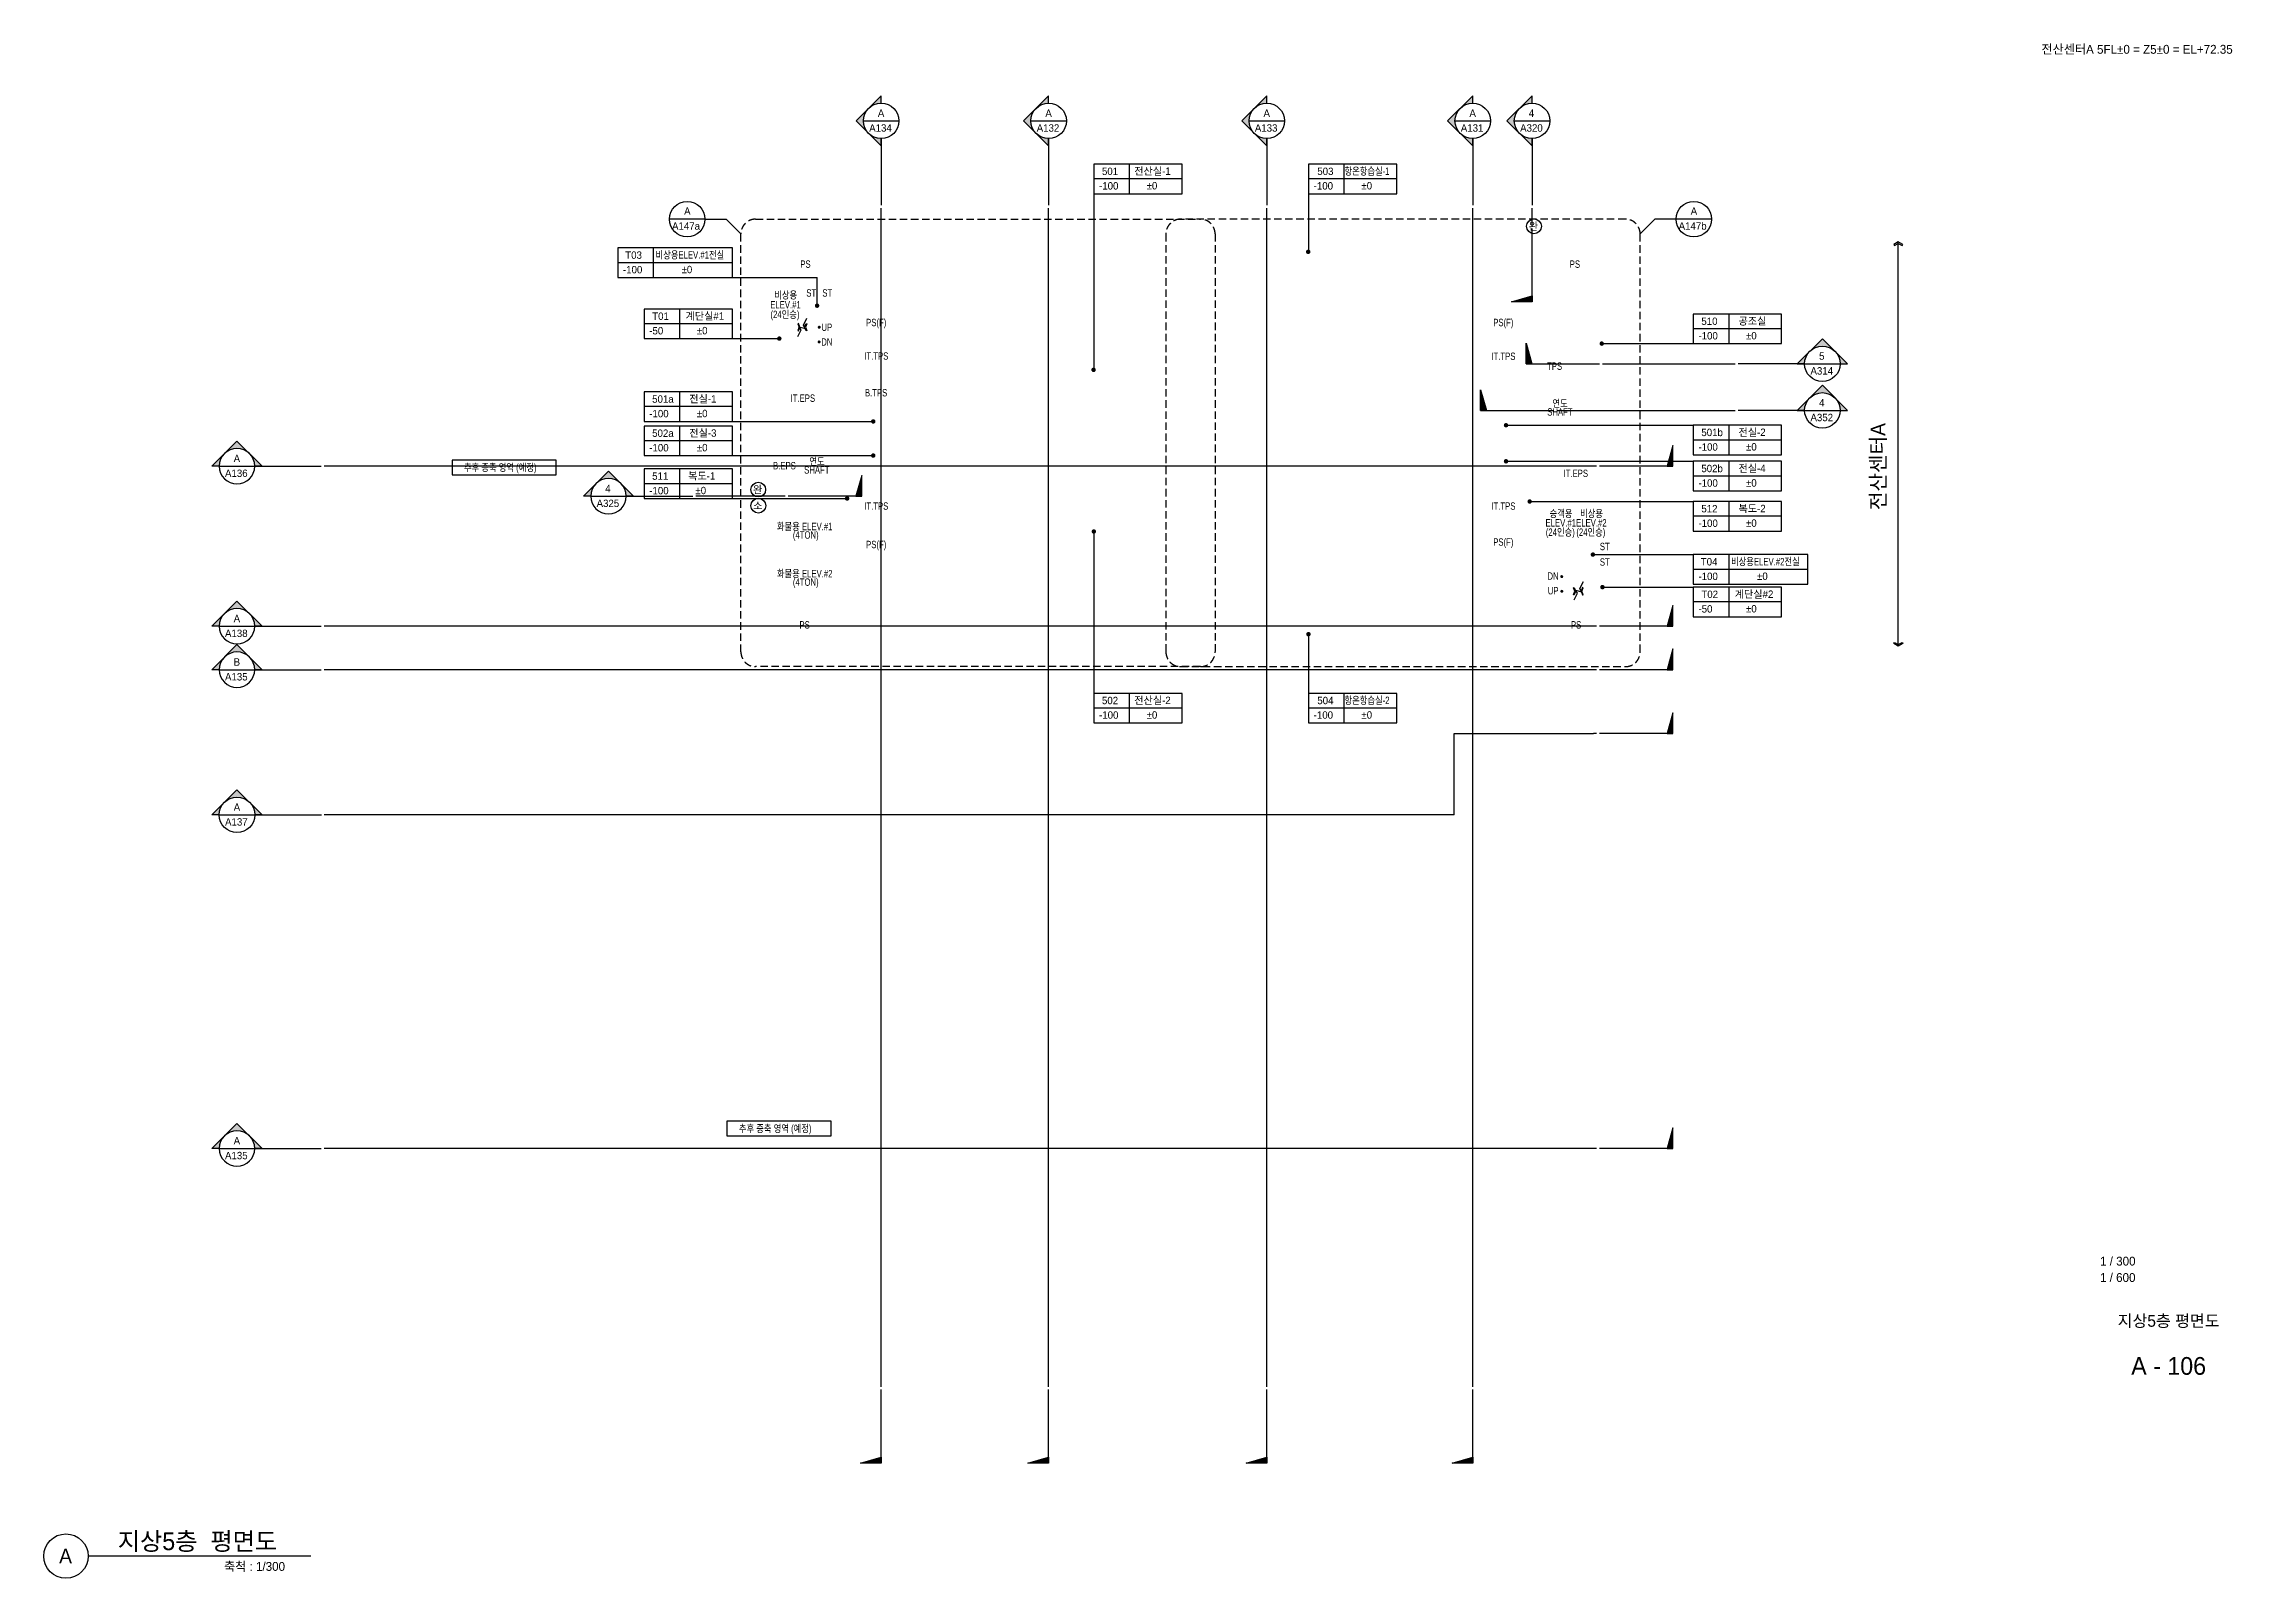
# Model space of a CAD drawing. Header units: millimetres. Extents: x 18458 to 242505, y -521583 to 1237915.
# Drawn here: x 18458 to 240406, y 547617 to 703315 of the extents above; entities that cross this region are included whole.
import ezdxf
from ezdxf.enums import TextEntityAlignment as Align

# ---------------------------------------------------------------- set-up
doc = ezdxf.new("R2010")
doc.units = ezdxf.units.MM
doc.header["$LTSCALE"] = 300
doc.header["$MEASUREMENT"] = 0
doc.linetypes.add('HIDDEN', pattern=[0.375, 0.25, -0.125])
for name, color, linetype in [('A-DIM', 7, 'Continuous'), ('A-ELE-5', 5, 'Continuous'), ('A-ELE-9', 9, 'Continuous'), ('A-SYM', 7, 'Continuous'), ('A-SYM-1', 7, 'Continuous'), ('A-SYM-BUB', 3, 'Continuous'), ('A-SYM-LEAD', 4, 'Continuous'), ('A-TEXT-NAME', 7, 'Continuous'), ('A-TEXT-NOTE', 7, 'Continuous'), ('S-TEXT-NOTE', 7, 'Continuous'), ('XREF', 7, 'Continuous'), ('계단-라인', 7, 'Continuous'), ('실명', 7, 'Continuous'), ('실명-LEAD', 7, 'Continuous'), ('절단선', 7, 'Continuous')]:
    doc.layers.add(name, color=color, linetype=linetype)
doc.styles.add('Gtx', font='Dotum.ttf')

msp = doc.modelspace()

# ---------------------------------------------------------------- texts
at = {"layer": 'A-SYM', "color": 3, "style": 'Gtx'}
msp.add_text('A', height=1500, dxfattribs=at).set_placement((20012.7, 549117.9))
at = {"layer": 'A-SYM', "color": 2, "style": 'Gtx'}
msp.add_text('지상5층  평면도', height=1800, dxfattribs=at).set_placement((25957.8, 550466.8))
at = {"layer": 'A-SYM', "style": 'Gtx'}
msp.add_text('축척 : 1/300', height=900, dxfattribs=at).set_placement((36740.5, 548366.8))
at = {"layer": 'A-SYM-1', "color": 3, "style": 'Gtx'}
for s, p in [('A320', (168188.1, 694394.8)), ('4', (169064.7, 695897.9)), ('A', (83399.3, 685963.3)), ('A', (185484.4, 685963.3)), ('A147a', (82176.7, 684443.4)), ('A147b', (184261.8, 684443.4)), ('A314', (197631.9, 669750.2)), ('5', (198508.5, 671253.3)), ('4', (198508.5, 666520.9)), ('A352', (197631.9, 665017.8)), ('A325', (74524.5, 656309.5, 0)), ('4', (75401.2, 657812.6, 0))]:
    msp.add_text(s, height=750, dxfattribs=at).set_placement(p)
at = {"layer": 'A-TEXT-NAME', "linetype": 'Continuous', "style": 'Gtx', "width": 0.8}
for s, p in [('PS', (95183.9, 680580)), ('PS', (173219.5, 680580)), ('PS(F)', (101857, 674656)), ('PS(F)', (165457, 674656)), ('IT.TPS', (101669.7, 671257.1)), ('IT.TPS', (165269.7, 671230)), ('TPS', (170919.9, 670228.1)), ('B.TPS', (101736.9, 667532.1)), ('IT.EPS', (94200.6, 666980)), ('B.EPS', (92417.8, 660130)), ('IT.EPS', (172585.9, 659350.3)), ('IT.TPS', (101669.7, 656032.1)), ('IT.TPS', (165269.7, 656032.1)), ('PS(F)', (101857, 652131)), ('PS(F)', (165457, 652381)), ('PS', (95099.9, 643979.6)), ('PS', (173339.2, 643979.6))]:
    msp.add_text(s, height=750, dxfattribs=at).set_placement(p)
at = {"layer": 'A-TEXT-NAME', "style": 'Gtx', "width": 0.8}
for s, p in [('ELEV.#1', (92133, 676457.5)), ('비상용', (92542.9, 677440.9)), ('ST', (95794.3, 677655)), ('ST', (97419.3, 677655)), ('(24인승)', (92161.1, 675479.7)), ('UP', (97327.1, 674176.2)), ('DN', (97306.6, 672680.1)), ('SHAFT', (170934.4, 665584.4)), ('연도', (171469.2, 666444.4)), ('연도', (96107.2, 660560.5)), ('추후 증축 영역 (예정)', (61076.1, 659950.7)), ('SHAFT', (95572.5, 659700.5)), ('화물용 ELEV.#1', (92811.7, 653958.2)), ('ELEV.#1', (170760.1, 654328)), ('승객용', (171170, 655271.4)), ('ELEV.#2', (173858.6, 654328)), ('비상용', (174268.5, 655271.4)), ('(4TON)', (94429.9, 653098.2)), ('(24인승)', (170788.2, 653382.5)), ('(24인승)', (173886.7, 653382.5)), ('ST', (176269.3, 651930)), ('ST', (176269.3, 650355)), ('화물용 ELEV.#2', (92811.7, 649176.2)), ('(4TON)', (94429.9, 648316.2)), ('DN', (170954.7, 648930.8)), ('UP', (170991.1, 647443.3)), ('추후 증축 영역 (예정)', (88957.2, 592871.2))]:
    msp.add_text(s, height=750, dxfattribs=at).set_placement(p)
at = {"layer": 'S-TEXT-NOTE', "color": 4, "style": 'Gtx'}
msp.add_text('    전산센터A 5FL%%P0 = Z5%%P0 = EL+72.35', height=900, dxfattribs=at).set_placement((219755, 702300))
at = {"layer": '실명', "color": 3, "style": 'Gtx'}
for s, p in [('501', (125777.2, 689997)), ('전산실-1', (129052.9, 690012.2)), ('503', (147617.4, 689997)), ('-100', (125482.8, 688521.1)), ('%%P0', (130306.1, 688533.2)), ('-100', (147248, 688521.1)), ('%%P0', (152090.1, 688533.2)), ('T03', (77431.8, 681496.5)), ('-100', (77198.3, 680020.6)), ('%%P0', (83141, 680032.7)), ('T01', (80160.4, 675297.7)), ('계단실#1', (83546.2, 675312.9)), ('510', (186566.3, 674785.1)), ('공조실', (190331.9, 674800.3)), ('-50', (79866, 673821.8)), ('%%P0', (84689.3, 673833.9)), ('-100', (186271.8, 673309.3)), ('%%P0', (191095.2, 673321.3)), ('-100', (79866, 665413.8)), ('501a', (80160.4, 666889.7)), ('전실-1', (83926.1, 666904.9)), ('%%P0', (84689.3, 665425.9)), ('502a', (80160.4, 663425.9)), ('전실-3', (83926.1, 663441.1)), ('501b', (186566.3, 663503.7)), ('전실-2', (190331.9, 663518.9)), ('-100', (79866, 661950.1)), ('%%P0', (84689.3, 661962.1)), ('-100', (186271.8, 662027.9)), ('%%P0', (191095.2, 662039.9)), ('511', (80160.4, 659073.8)), ('복도-1', (83807.8, 659089)), ('502b', (186566.3, 659844)), ('전실-4', (190331.9, 659859.2)), ('-100', (79866, 657597.9)), ('%%P0', (84547.8, 657610)), ('-100', (186271.8, 658368.2)), ('%%P0', (191095.2, 658380.2)), ('-100', (186271.8, 654290.8)), ('512', (186566.3, 655766.6)), ('복도-2', (190331.9, 655781.8)), ('%%P0', (191095.2, 654302.8)), ('T04', (186505.3, 650377.8)), ('-100', (186271.8, 648902)), ('%%P0', (192214.6, 648914)), ('-50', (186271.8, 645600.4)), ('T02', (186566.3, 647076.2)), ('계단실#2', (189952, 647091.4)), ('%%P0', (191095.2, 645612.4)), ('502', (125777.2, 636302)), ('전산실-2', (129052.9, 636317.2)), ('504', (147617.4, 636302)), ('-100', (125482.8, 634826.1)), ('%%P0', (130306.1, 634838.2)), ('-100', (147248, 634826.1)), ('%%P0', (152090.1, 634838.2))]:
    msp.add_text(s, height=750, dxfattribs=at).set_placement(p)
at = {"layer": '실명', "color": 3, "style": 'Gtx', "width": 0.8}
for s, p in [('항온항습실-1', (150377, 690012.2)), ('비상용ELEV.#1전실', (80503.5, 681511.7)), ('비상용ELEV.#2전실', (189577, 650393)), ('항온항습실-2', (150377, 636317.2))]:
    msp.add_text(s, height=750, dxfattribs=at).set_placement(p)

# ---------------------------------------------------------------- blocks, each defined once
blk = doc.blocks.new('실명')
at = {"layer": 'A-TEXT-NOTE', "color": 7, "style": 'Gtx'}
for tag, p in [('001', (-18.33, 8.75)), ('002', (-18.35, 3.25))]:
    blk.add_attdef(tag, p, '', height=3, dxfattribs=at)
at = {"layer": 'A-TEXT-NOTE', "style": 'Gtx'}
blk.add_attdef('003', text='', height=4, dxfattribs=at).set_placement((4.86, -9.5), align=Align.MIDDLE)
at = {"layer": 'A-TEXT-NOTE', "color": 7, "style": 'Gtx'}
blk.add_attdef('004', text='', height=6, dxfattribs=at).set_placement((4.86, -23.5), align=Align.MIDDLE_CENTER)
blk = doc.blocks.new('A$C0d36eac7')
at = {"layer": 'A-DIM', "color": 1}
blk.add_line((-52600, -70595), (-52600, -29595), dxfattribs=at)
for points in [[(-52987, -29964), (-52600, -29743), (-52213, -29964), (-52149, -29853), (-52600, -29595), (-53051, -29853)], [(-52987, -70226), (-52600, -70447), (-52213, -70226), (-52149, -70337), (-52600, -70595), (-53051, -70337)]]:
    blk.add_lwpolyline(points, close=True, dxfattribs=at)
at = {"layer": 'A-SYM-BUB', "style": 'Gtx'}
blk.add_text('전산센터A', height=1500, rotation=90, dxfattribs=at).set_placement((-53901, -56806))
blk = doc.blocks.new('A$Ce9732c4b')
at = {"layer": 'A-SYM'}
for p, q in [((85516, -27285), (81916, -27285)), ((85516, -27285), (87654, -27285)), ((87654, -27285), (89154, -28785))]:
    blk.add_line(p, q, dxfattribs=at)
at = {"layer": 'A-SYM', "color": 7, "linetype": 'HIDDEN', "ltscale": 10, "elevation": 0}
blk.add_lwpolyline([(90654, -27285), (135757, -27285, -0.4142136), (137257, -28785), (137257, -71185, -0.4142136), (135757, -72685), (90654, -72685, -0.4142136), (89154, -71185), (89154, -28785, -0.4142136)], format="xyb", close=True, dxfattribs=at)
at = {"layer": 'A-SYM'}
blk.add_circle((83716, -27285), 1800, dxfattribs=at)
blk = doc.blocks.new('A$C2a23c31d')
at = {"layer": 'A-SYM'}
for p, q in [((-70437, -27285), (-71937, -28785)), ((-68299, -27285), (-70437, -27285)), ((-64699, -27285), (-68299, -27285))]:
    blk.add_line(p, q, dxfattribs=at)
at = {"layer": 'A-SYM', "color": 7, "linetype": 'HIDDEN', "ltscale": 10, "elevation": 0}
blk.add_lwpolyline([(-73437, -27285), (-118540, -27285, 0.4142136), (-120040, -28785), (-120040, -71185, 0.4142136), (-118540, -72685), (-73437, -72685, 0.4142136), (-71937, -71185), (-71937, -28785, 0.4142136)], format="xyb", close=True, dxfattribs=at)
at = {"layer": 'A-SYM'}
blk.add_circle((-66499, -27285), 1800, dxfattribs=at)
blk = doc.blocks.new('ARROWX')
blk.add_lwpolyline([(-0.2, -0.5), (-0.29, -0.46), (-0.11, 0), (-0.29, 0.46), (-0.2, 0.5), (0, 0)], close=True)
for points in [[(-0.2, 0.5), (-0.29, 0.46), (0, 0), (-0.11, 0)], [(0, 0), (-0.11, 0), (-0.2, -0.5), (-0.29, -0.46)]]:
    blk.add_solid(points)
blk = doc.blocks.new('*U51')
at = {"layer": 'A-SYM'}
h = blk.add_hatch(color=256, dxfattribs=at)
h.paths.add_polyline_path([(6216, 30838), (6428, 30626), (6428, 30750, -0.198912)])
h.paths.add_polyline_path([(6004, 31050), (6216, 30838, -0.414214), (6216, 31263)])
h.paths.add_polyline_path([(6216, 31263, -0.198912), (6428, 31350), (6428, 31475)])
blk.add_hatch(color=256, dxfattribs=at).paths.add_polyline_path([(6078, 6778), (6428, 6878), (6428, 6778)])
at = {"layer": 'A-ELE-9'}
blk.add_line((6428, 8119), (6428, 29525), dxfattribs=at)
at = {"layer": 'A-SYM'}
for p, q in [((6428, 30750), (6428, 29625)), ((6428, 29525), (6428, 29575)), ((6428, 8069), (6428, 8119)), ((6428, 6778), (6428, 8019))]:
    blk.add_line(p, q, dxfattribs=at)
blk.add_lwpolyline([(6428, 31350), (6428, 31475), (6004, 31050), (6428, 30626), (6428, 30750)], dxfattribs=at)
blk.add_lwpolyline([(6078, 6778), (6428, 6878), (6428, 6778)], close=True, dxfattribs=at)
blk.add_circle((6428, 31050), 300, dxfattribs=at)
blk = doc.blocks.new('*U124')
at = {"layer": 'A-SYM'}
h = blk.add_hatch(color=256, dxfattribs=at)
h.paths.add_polyline_path([(6216, 30838), (6428, 30626), (6428, 30750, -0.198912)])
h.paths.add_polyline_path([(6004, 31050), (6216, 30838, -0.414214), (6216, 31263)])
h.paths.add_polyline_path([(6216, 31263, -0.198912), (6428, 31350), (6428, 31475)])
blk.add_hatch(color=256, dxfattribs=at).paths.add_polyline_path([(6078, 8352), (6428, 8452), (6428, 8352)])
at = {"layer": 'A-ELE-9'}
blk.add_line((6428, 9694), (6428, 29525), dxfattribs=at)
at = {"layer": 'A-SYM'}
for p, q in [((6428, 30750), (6428, 29625)), ((6428, 29525), (6428, 29575)), ((6428, 9644), (6428, 9694)), ((6428, 8352), (6428, 9594))]:
    blk.add_line(p, q, dxfattribs=at)
blk.add_lwpolyline([(6428, 31350), (6428, 31475), (6004, 31050), (6428, 30626), (6428, 30750)], dxfattribs=at)
blk.add_lwpolyline([(6078, 8352), (6428, 8452), (6428, 8352)], close=True, dxfattribs=at)
blk.add_circle((6428, 31050), 300, dxfattribs=at)
blk = doc.blocks.new('A$C69eff562')
at = {"layer": 'A-SYM'}
blk.add_hatch(color=256, dxfattribs=at).paths.add_polyline_path([(183690, -77385), (183090, -79485), (183690, -79485)])
h = blk.add_hatch(color=256, dxfattribs=at)
h.paths.add_polyline_path([(39326, -86449), (40599, -87721), (39853, -87721, 0.1989124)])
h.paths.add_polyline_path([(38053, -85176), (39326, -86449, 0.4142136), (36781, -86449)])
h.paths.add_polyline_path([(36781, -86449, 0.1989124), (36253, -87721), (35508, -87721)])
for p, q in [((183690, -79485), (176240, -79485)), ((39853, -87721), (46608, -87721))]:
    blk.add_line(p, q, dxfattribs=at)
blk.add_lwpolyline([(183690, -77385), (183090, -79485), (183690, -79485)], close=True, dxfattribs=at)
blk.add_lwpolyline([(36253, -87721), (35508, -87721), (38053, -85176), (40599, -87721), (39853, -87721)], dxfattribs=at)
blk.add_circle((38053, -87721), 1800, dxfattribs=at)
at = {"layer": 'A-SYM-1'}
for p, q in [((101579, -17310), (105179, -17310)), ((118568, -17310), (122168, -17310)), ((140691, -17310), (144291, -17310)), ((161578, -17310), (165178, -17310)), ((36247, -52345), (39847, -52345)), ((36247, -68585), (39847, -68585)), ((36247, -72995), (39847, -72995)), ((175940, -79485), (175640, -79485)), ((36253, -87721), (39853, -87721)), ((47208, -87721), (46908, -87721)), ((36247, -121572), (39847, -121572))]:
    blk.add_line(p, q, dxfattribs=at)
at = {"layer": 'A-SYM-1', "color": 9}
for p, q in [((161484, -79485), (175640, -79485)), ((161484, -87721), (161484, -79485)), ((161484, -87721), (47208, -87721))]:
    blk.add_line(p, q, dxfattribs=at)
at = {"layer": 'A-SYM-1', "xscale": 6, "yscale": 6, "zscale": 6}
for p in [(64812, -203612), (81800, -203612), (103924, -203612), (124811, -203612)]:
    blk.add_blockref('*U124', p, dxfattribs=at)
at = {"layer": 'A-SYM-1', "xscale": -6.00000000000005, "yscale": 6.00000000000005, "zscale": 6, "rotation": 90}
for p in [(224350, -13778), (224350, -30018), (224350, -34428), (224350, -83005)]:
    blk.add_blockref('*U51', p, dxfattribs=at)
at = {"layer": 'A-SYM-1', "color": 3, "style": 'Gtx'}
for s, p in [('A134', (102171, -18405)), ('A', (103048, -16902)), ('A132', (119160, -18405)), ('A', (120036, -16902)), ('A133', (141283, -18405)), ('A', (142160, -16902)), ('A131', (162170, -18405)), ('A', (163047, -16902)), ('A136', (36839, -53440)), ('A', (37716, -51937)), ('A', (37716, -68177)), ('A138', (36839, -69680)), ('B', (37716, -72587)), ('A135', (36839, -74090)), ('A137', (36845, -88817)), ('A', (37722, -87314)), ('A135', (36839, -122668)), ('A', (37716, -121165))]:
    blk.add_text(s, height=750, dxfattribs=at).set_placement(p)
blk = doc.blocks.new('실면박스')
at = {"layer": '실명-LEAD'}
blk.add_line((3571, 0), (-2400, 0), dxfattribs=at)
blk.add_lwpolyline([(3571, 1000), (-2400, 1000), (-2400, -1000), (3571, -1000)], close=True, dxfattribs=at)
blk.add_lwpolyline([(0, 1000), (0, -1000)], dxfattribs=at)
blk = doc.blocks.new('*U47')
at = {"layer": '실명-LEAD'}
blk.add_line((5349, 0), (-2400, 0), dxfattribs=at)
blk.add_lwpolyline([(5349, 1000), (-2400, 1000), (-2400, -1000), (5349, -1000)], close=True, dxfattribs=at)
blk.add_lwpolyline([(0, 1000), (0, -1000)], dxfattribs=at)
blk = doc.blocks.new('A$C73b5a081')
at = {"layer": 'A-TEXT-NOTE'}
blk.add_circle((750, 750), 750, dxfattribs=at)
at = {"layer": 'A-TEXT-NOTE', "style": 'Gtx'}
blk.add_text('완', height=750, dxfattribs=at).set_placement((226, 375))
blk = doc.blocks.new('A$Ca8767199')
at = {"layer": 'A-TEXT-NOTE'}
blk.add_circle((750, 750), 750, dxfattribs=at)
at = {"layer": 'A-TEXT-NOTE', "color": 1, "style": 'Gtx'}
blk.add_text('소', height=750, dxfattribs=at).set_placement((226, 375))
blk = doc.blocks.new('*U53')
at = {"layer": 'A-SYM'}
h = blk.add_hatch(color=256, dxfattribs=at)
h.paths.add_polyline_path([(6216, 30838), (6428, 30626), (6428, 30750, -0.198912)])
h.paths.add_polyline_path([(6004, 31050), (6216, 30838, -0.414214), (6216, 31263)])
h.paths.add_polyline_path([(6216, 31263, -0.198912), (6428, 31350), (6428, 31475)])
blk.add_hatch(color=256, dxfattribs=at).paths.add_polyline_path([(6078, 26042), (6428, 26142), (6428, 26042)])
at = {"layer": 'A-ELE-9'}
blk.add_line((6428, 27383), (6428, 29525), dxfattribs=at)
at = {"layer": 'A-SYM'}
for p, q in [((6428, 30750), (6428, 29625)), ((6428, 29525), (6428, 29575)), ((6428, 27333), (6428, 27383)), ((6428, 26042), (6428, 27283))]:
    blk.add_line(p, q, dxfattribs=at)
blk.add_lwpolyline([(6428, 31350), (6428, 31475), (6004, 31050), (6428, 30626), (6428, 30750)], dxfattribs=at)
blk.add_lwpolyline([(6078, 26042), (6428, 26142), (6428, 26042)], close=True, dxfattribs=at)
blk.add_circle((6428, 31050), 300, dxfattribs=at)
blk = doc.blocks.new('*U125')
at = {"layer": 'A-SYM'}
h = blk.add_hatch(color=256, dxfattribs=at)
h.paths.add_polyline_path([(6216, 30838), (6428, 30626), (6428, 30750, -0.198912)])
h.paths.add_polyline_path([(6004, 31050), (6216, 30838, -0.414214), (6216, 31263)])
h.paths.add_polyline_path([(6216, 31263, -0.198912), (6428, 31350), (6428, 31475)])
blk.add_hatch(color=256, dxfattribs=at).paths.add_polyline_path([(6078, 27989), (6428, 28089), (6428, 27989)])
at = {"layer": 'A-ELE-9'}
blk.add_line((6428, 29331), (6428, 29525), dxfattribs=at)
at = {"layer": 'A-SYM'}
for p, q in [((6428, 30750), (6428, 29625)), ((6428, 29525), (6428, 29575)), ((6428, 29281), (6428, 29331)), ((6428, 27989), (6428, 29231))]:
    blk.add_line(p, q, dxfattribs=at)
blk.add_lwpolyline([(6428, 31350), (6428, 31475), (6004, 31050), (6428, 30626), (6428, 30750)], dxfattribs=at)
blk.add_lwpolyline([(6078, 27989), (6428, 28089), (6428, 27989)], close=True, dxfattribs=at)
blk.add_circle((6428, 31050), 300, dxfattribs=at)
blk = doc.blocks.new('*U56')
at = {"layer": 'A-SYM'}
h = blk.add_hatch(color=256, dxfattribs=at)
h.paths.add_polyline_path([(6216, 30838), (6428, 30626), (6428, 30750, -0.198912)])
h.paths.add_polyline_path([(6004, 31050), (6216, 30838, -0.414214), (6216, 31263)])
h.paths.add_polyline_path([(6216, 31263, -0.198912), (6428, 31350), (6428, 31475)])
blk.add_hatch(color=256, dxfattribs=at).paths.add_polyline_path([(6078, 26770), (6428, 26870), (6428, 26770)])
at = {"layer": 'A-ELE-9'}
blk.add_line((6428, 28112), (6428, 29525), dxfattribs=at)
at = {"layer": 'A-SYM'}
for p, q in [((6428, 30750), (6428, 29625)), ((6428, 29525), (6428, 29575)), ((6428, 28062), (6428, 28112)), ((6428, 26770), (6428, 28012))]:
    blk.add_line(p, q, dxfattribs=at)
blk.add_lwpolyline([(6428, 31350), (6428, 31475), (6004, 31050), (6428, 30626), (6428, 30750)], dxfattribs=at)
blk.add_lwpolyline([(6078, 26770), (6428, 26870), (6428, 26770)], close=True, dxfattribs=at)
blk.add_circle((6428, 31050), 300, dxfattribs=at)
blk = doc.blocks.new('*U59')
at = {"layer": 'A-SYM'}
h = blk.add_hatch(color=256, dxfattribs=at)
h.paths.add_polyline_path([(6216, 30838), (6428, 30626), (6428, 30750, -0.198912)])
h.paths.add_polyline_path([(6004, 31050), (6216, 30838, -0.414214), (6216, 31263)])
h.paths.add_polyline_path([(6216, 31263, -0.198912), (6428, 31350), (6428, 31475)])
blk.add_hatch(color=256, dxfattribs=at).paths.add_polyline_path([(6078, 25272), (6428, 25372), (6428, 25272)])
at = {"layer": 'A-ELE-9'}
blk.add_line((6428, 26614), (6428, 29525), dxfattribs=at)
at = {"layer": 'A-SYM'}
for p, q in [((6428, 30750), (6428, 29625)), ((6428, 29525), (6428, 29575)), ((6428, 26564), (6428, 26614)), ((6428, 25272), (6428, 26514))]:
    blk.add_line(p, q, dxfattribs=at)
blk.add_lwpolyline([(6428, 31350), (6428, 31475), (6004, 31050), (6428, 30626), (6428, 30750)], dxfattribs=at)
blk.add_lwpolyline([(6078, 25272), (6428, 25372), (6428, 25272)], close=True, dxfattribs=at)
blk.add_circle((6428, 31050), 300, dxfattribs=at)

# ---------------------------------------------------------------- linework, layer by layer
at = {"layer": 'A-SYM'}
msp.add_line((45541, 549866.8), (22957.8, 549866.8), dxfattribs=at)
msp.add_circle((20707.8, 549866.8), 2250, dxfattribs=at)
at = {"layer": 'A-SYM-1'}
for p, q in [((167596.1, 695490.4), (171196.1, 695490.4)), ((197040, 670845.7), (200640, 670845.7)), ((197040, 666113.3), (200640, 666113.3)), ((73932.6, 657405, 0), (77532.6, 657405, 0))]:
    msp.add_line(p, q, dxfattribs=at)
at = {"layer": 'A-SYM-LEAD'}
for p, q in [((124951.4, 688100), (124951.4, 670229.9)), ((146716.6, 688100), (146716.6, 682205)), ((88290.9, 679599.5), (96884.5, 679599.5)), ((96884.5, 676739.3), (96884.5, 679599.5)), ((88290.9, 673400.7), (93053.6, 673400.7)), ((176465.4, 672888.1), (185740.4, 672888.1)), ((88290.9, 664992.7), (102580.8, 664992.7)), ((166870.7, 664606.7), (185740.4, 664606.7)), ((88290.9, 661528.9), (102580.8, 661528.9)), ((166870.7, 660947), (185740.4, 660947)), ((88290.9, 657176.8), (99932.2, 657176.8)), ((169270, 656869.6), (185740.4, 656869.6)), ((124951.4, 653937), (124951.4, 637405)), ((175566.6, 651480.8), (185740.4, 651480.8)), ((176535.4, 648179.2), (185740.4, 648179.2)), ((146716.6, 643517.8), (146716.6, 637405))]:
    msp.add_line(p, q, dxfattribs=at)
at = {"layer": 'A-SYM-LEAD', "const_width": 224.4, "elevation": 0}
for points in [[(146581.3, 682205, 1), (146806.9, 682205, 1)], [(96771.7, 676739.3, 1), (96997.3, 676739.3, 1)], [(92940.8, 673400.7, 1), (93166.4, 673400.7, 1)], [(176352.6, 672888.1, 1), (176578.2, 672888.1, 1)], [(124816.1, 670229.9, 1), (125041.7, 670229.9, 1)], [(102468, 664992.7, 1), (102693.6, 664992.7, 1)], [(166645.1, 664606.7, 1), (166870.7, 664606.7, 1)], [(102468, 661528.9, 1), (102693.6, 661528.9, 1)], [(166645.1, 660947, 1), (166870.7, 660947, 1)], [(99819.4, 657176.8, 1), (100045, 657176.8, 1)], [(169044.4, 656869.6, 1), (169270, 656869.6, 1)], [(124838.6, 653824.2, 1), (125064.2, 653824.2, 1)], [(176422.6, 648179.2, 1), (176648.2, 648179.2, 1)], [(146603.8, 643405, 1), (146829.4, 643405, 1)]]:
    msp.add_lwpolyline(points, format="xyb", close=True, dxfattribs=at)
at = {"layer": 'A-SYM-LEAD', "const_width": 224.4}
msp.add_lwpolyline([(175453.8, 651480.8, 1), (175679.4, 651480.8, 1)], format="xyb", close=True, dxfattribs=at)
at = {"layer": 'A-TEXT-NOTE', "elevation": 0}
for points in [[(59860.4, 659574.7), (70421.5, 659574.7), (70421.5, 661074.7), (59860.4, 661074.7)], [(87741.5, 592495.2), (98302.7, 592495.2), (98302.7, 593995.2), (87741.5, 593995.2)]]:
    msp.add_lwpolyline(points, close=True, dxfattribs=at)
at = {"layer": '계단-라인', "const_width": 150, "elevation": 0}
for points in [[(97165.7, 673060, 1), (97015.7, 673060, 1)], [(97178.6, 674550, 1), (97028.6, 674550, 1)], [(172478.6, 649250, 1), (172328.6, 649250, 1)], [(172491, 647760, 1), (172341, 647760, 1)]]:
    msp.add_lwpolyline(points, format="xyb", close=True, dxfattribs=at)
at = {"layer": '절단선', "elevation": 0}
for points in [[(94919.7, 673609.7), (95254.7, 674275.2), (95047.6, 674600.3), (95700.7, 674424.7), (95493.6, 674749.8), (95860.1, 675478)], [(173678.6, 646894.7), (174013.6, 647560.2), (173806.5, 647885.3), (174459.5, 647709.7), (174252.4, 648034.8), (174618.9, 648763)]]:
    msp.add_lwpolyline(points, dxfattribs=at)

# ---------------------------------------------------------------- block references
at = {"layer": 'A-DIM'}
for name, p in [('A$C73b5a081', (168840.7, 684044.5)), ('A$C73b5a081', (90168.5, 657328.3)), ('A$Ca8767199', (90180.3, 655690.1))]:
    msp.add_blockref(name, p, dxfattribs=at)
at = {"layer": 'A-ELE-5', "xscale": 1.5, "yscale": 1.5, "zscale": 1.5}
for name, p in [('실면박스', (128551.4, 689600)), ('실면박스', (150316.6, 689600)), ('*U47', (80266.8, 681099.5)), ('실면박스', (82934.6, 674900.7)), ('실면박스', (189340.4, 674388.1)), ('실면박스', (82934.6, 666492.7)), ('실면박스', (82934.6, 663028.9)), ('실면박스', (189340.4, 663106.7)), ('실면박스', (82934.6, 658676.8)), ('실면박스', (189340.4, 659447)), ('실면박스', (189340.4, 655369.6)), ('*U47', (189340.4, 649980.8)), ('실면박스', (189340.4, 646679.2)), ('실면박스', (128551.4, 635905)), ('실면박스', (150316.6, 635905))]:
    msp.add_blockref(name, p, dxfattribs=at)
at = {"layer": 'A-SYM-1'}
for name, p in [('A$C69eff562', (0, 712800)), ('A$Ce9732c4b', (0, 712800)), ('A$C2a23c31d', (252300, 712800))]:
    msp.add_blockref(name, p, dxfattribs=at)
at = {"layer": 'A-SYM-1', "xscale": 6, "yscale": 6, "zscale": 6}
msp.add_blockref('*U125', (130828.9, 509187.7), dxfattribs=at)
at = {"layer": 'A-SYM-1', "yscale": 6, "zscale": 6}
for name, p, xscale, rotation in [('*U53', (12537.3, 709412.9), 6, 270), ('*U59', (12537.3, 704680.6), 6, 270), ('*U56', (262035.2, 695972.3, 0), -6, 90)]:
    msp.add_blockref(name, p, dxfattribs=dict(at, xscale=xscale, rotation=rotation))
at = {"layer": 'XREF'}
msp.add_blockref('A$C0d36eac7', (259133.4, 712800), dxfattribs=at)
ref = msp.add_blockref('실명', (232500, 576600), dxfattribs=dict(at, xscale=300, yscale=300, zscale=300))
ref.add_attrib('001', '1 / 300', (226999.8, 579341.9), dxfattribs={"layer": 'A-TEXT-NOTE', "color": 7, "height": 900, "style": 'Gtx'})
ref.add_attrib('002', '1 / 600', (226993.8, 577678.2), dxfattribs={"layer": 'A-TEXT-NOTE', "color": 7, "height": 900, "style": 'Gtx'})
ref.add_attrib('003', '지상5층 평면도', dxfattribs={"layer": 'A-TEXT-NOTE', "height": 1200, "style": 'Gtx'}).set_placement((233956.7, 573749.2), align=Align.MIDDLE)
ref.add_attrib('004', 'A - 106', dxfattribs={"layer": 'A-TEXT-NOTE', "color": 7, "height": 1800, "style": 'Gtx'}).set_placement((233956.7, 569159), align=Align.MIDDLE_CENTER)
at = {"layer": '계단-라인', "yscale": 750, "zscale": 750, "rotation": 180}
for p, xscale in [((95143.6, 674550), -750), ((95622.8, 674550), 750)]:
    msp.add_blockref('ARROWX', p, dxfattribs=dict(at, xscale=xscale))
at = {"layer": '계단-라인', "yscale": 750, "zscale": 750}
for p, xscale in [((173803.6, 647760), 750), ((174363.6, 647760), -750)]:
    msp.add_blockref('ARROWX', p, dxfattribs=dict(at, xscale=xscale))

msp.set_redraw_order([(e.dxf.handle, doc.entitydb.next_handle()) for e in msp.query("TEXT MTEXT ATTDEF DIMENSION ARC_DIMENSION")])  # texts and dimensions are drawn at this point

doc.saveas('drawing.dxf')
